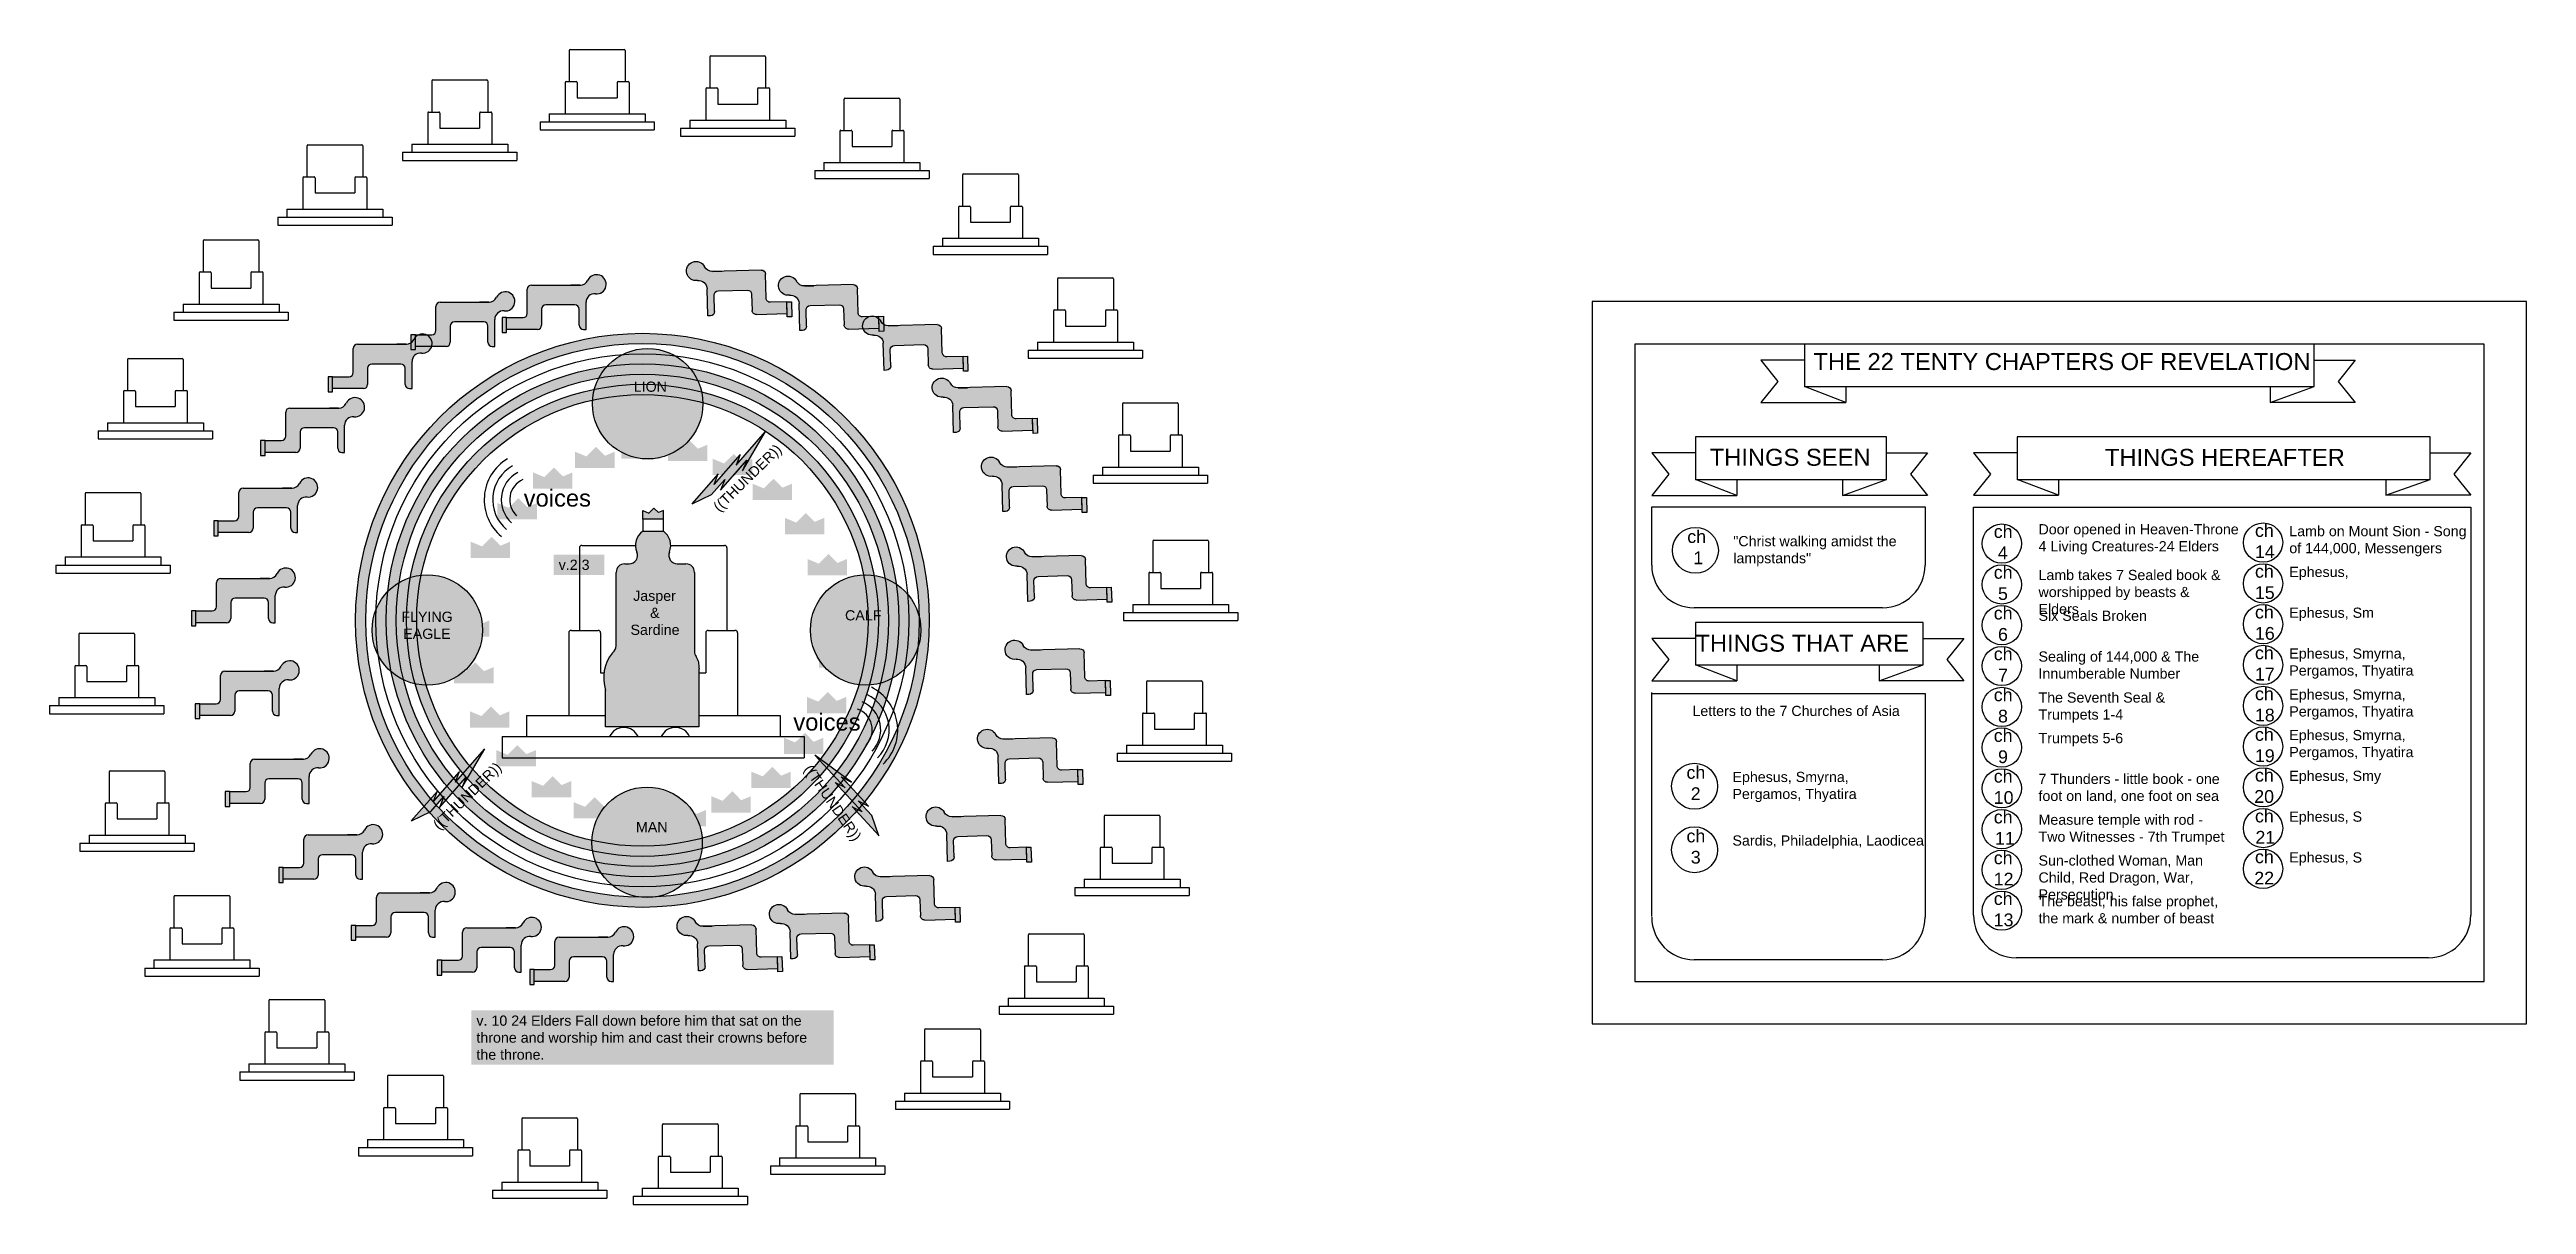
# Model space of a CAD drawing. Header units: inches. Extents: x 10.8 to 60.5, y 1.2 to 19.4.
# Drawn here: x 31.38 to 60.55, y 5.86 to 19.45 of the extents above; entities that cross this region are included whole.
import ezdxf

# ---------------------------------------------------------------- set-up
doc = ezdxf.new("R2010")
doc.units = ezdxf.units.IN
doc.header["$MEASUREMENT"] = 0
for name, color, linetype in [('background', 253, 'Continuous'), ('eldersthrones', 174, 'Continuous'), ('PaperBorders', 50, 'Continuous'), ('text', 18, 'Continuous')]:
    doc.layers.add(name, color=color, linetype=linetype)
doc.styles.get("Standard").update_dxf_attribs({"font": 'arial.ttf'})

msp = doc.modelspace()

# ---------------------------------------------------------------- texts
at = {"layer": 'background', "char_height": 0.12, "attachment_point": 1, "bg_fill": 1, "box_fill_scale": 1.5, "bg_fill_color": 7, "bg_fill_transparency": 0}
for s, width, insert in [('\\pi0.16432;LION', 0.69387, (38.094, 15.541)), ('v.2,3', 0.47932, (37.375, 13.445)), ('\\pi0.075619;Jasper\\P\\pi0.27571;&\\P\\pi0.044432;Sardine', 0.65219, (38.176, 13.08)), ('\\pi0.056307;FLYING \\P\\pi0.078531;EAGLE', 0.69387, (35.466, 12.833)), ('\\pi0.1407;CALF', 0.69387, (40.606, 12.85)), ('\\pi0.17377;MAN', 0.69387, (38.111, 10.358))]:
    msp.add_mtext_dynamic_manual_height_columns(s, width=width, gutter_width=1, heights=[0], dxfattribs=dict(at, insert=insert))
at = {"layer": 'background', "char_height": 0.12, "attachment_point": 1}
for insert, rotation in [((39.182, 14.086), 44.3881), ((35.883, 10.343), 44.3881), ((40.355, 11.047), 304.6685)]:
    msp.add_mtext_dynamic_manual_height_columns('((THUNDER))', width=0.92575, gutter_width=1, heights=[0], dxfattribs=dict(at, insert=insert, rotation=rotation))
at = {"layer": 'background', "char_height": 0.2, "attachment_point": 1}
for insert in [(36.963, 14.27), (40.138, 11.634)]:
    msp.add_mtext_dynamic_manual_height_columns('voices', width=0.92575, gutter_width=1, heights=[0], dxfattribs=dict(at, insert=insert))
at = {"layer": 'text', "attachment_point": 1}
for s, width, insert, char_height in [('THE 22 TENTY CHAPTERS OF REVELATION', 9.18237, (52.15, 15.877), 0.2), ('\\pi0.16851;THINGS SEEN', 2.20155, (50.76, 14.75), 0.2), ('\\pi1.04;THINGS HEREAFTER', 4.8952, (54.542, 14.749), 0.2), ('\\pi0.11616;ch\\P\\pi0.18798;1', 0.43122, (50.548, 13.792), 0.15), ('\\pi0.11616;ch\\P\\pi0.16373;4', 0.43122, (54.157, 13.851), 0.15), ('\\pi0.11616;ch\\P\\pi0.11554;14', 0.43122, (57.233, 13.863), 0.15), ('\\pi0.11616;ch\\P\\pi0.16588;5', 0.43122, (54.157, 13.371), 0.15), ('\\pi0.11616;ch\\P\\pi0.11467;15', 0.43122, (57.233, 13.383), 0.15), ('\\pi0.11616;ch\\P\\pi0.16609;6', 0.43122, (54.157, 12.891), 0.15), ('\\pi0.11616;ch\\P\\pi0.11529;16', 0.43122, (57.233, 12.903), 0.15), ('\\pi0.027218;THINGS THAT ARE', 2.54761, (50.733, 12.562), 0.2), ('\\pi0.11616;ch\\P\\pi0.16706;7', 0.43122, (54.157, 12.411), 0.15), ('\\pi0.11616;ch\\P\\pi0.11523;17', 0.43122, (57.233, 12.423), 0.15), ('\\pi0.11616;ch\\P\\pi0.16619;8', 0.43122, (54.157, 11.929), 0.15), ('\\pi0.11616;ch\\P\\pi0.11508;18', 0.43122, (57.233, 11.941), 0.15), ('\\pi0.11616;ch\\P\\pi0.16629;9', 0.43122, (54.157, 11.451), 0.15), ('\\pi0.11616;ch\\P\\pi0.11508;19', 0.43122, (57.233, 11.463), 0.15), ('\\pi0.11616;ch\\P\\pi0.16593;2', 0.43122, (50.539, 11.016), 0.15), ('\\pi0.11616;ch\\P\\pi0.11549;10', 0.43122, (54.157, 10.971), 0.15), ('\\pi0.11616;ch\\P\\pi0.10715;20', 0.43122, (57.233, 10.983), 0.15), ('\\pi0.11616;ch\\P\\pi0.12137;21', 0.43122, (57.233, 10.503), 0.15), ('\\pi0.11616;ch\\P\\pi0.1665;3', 0.43122, (50.539, 10.268), 0.15), ('\\pi0.11616;ch\\P\\pi0.12971;11', 0.43122, (54.157, 10.491), 0.15), ('\\pi0.11616;ch\\P\\pi0.116;12', 0.43122, (54.157, 10.011), 0.15), ('\\pi0.11616;ch\\P\\pi0.10766;22', 0.43122, (57.233, 10.023), 0.15), ('\\pi0.11616;ch\\P\\pi0.11523;13', 0.43122, (54.157, 9.531), 0.15)]:
    msp.add_mtext_dynamic_manual_height_columns(s, width=width, gutter_width=1, heights=[0], dxfattribs=dict(at, insert=insert, char_height=char_height))
at = {"layer": 'text', "char_height": 0.12, "attachment_point": 1}
for s, insert, width in [('"Christ walking amidst the lampstands"', (51.206, 13.723), 2.53711), ('Door opened in Heaven-Throne \\P4 Living Creatures-24 Elders', (54.8, 13.863), 2.56515), ('Lamb on Mount Sion - Song of 144,000, Messengers', (57.753, 13.841), 2.11713), ('Lamb takes 7 Sealed book & worshipped by beasts & Elders', (54.8, 13.325), 2.2925), ('Ephesus, ', (57.753, 13.361), 2.11713), ('Six Seals Broken', (54.8, 12.845), 2.24059), ('Ephesus, Sm', (57.753, 12.881), 2.11713), ('Sealing of 144,000 & The Innumberable Number', (54.8, 12.365), 2.24059), ('Ephesus, Smyrna, Pergamos, Thyatira', (57.753, 12.401), 2.11713), ('Letters to the 7 Churches of Asia', (50.725, 11.725), 2.62348), ('The Seventh Seal & \\PTrumpets 1-4', (54.8, 11.883), 2.24059), ('Ephesus, Smyrna, Pergamos, Thyatira', (57.753, 11.919), 2.11713), ('Trumpets 5-6', (54.8, 11.405), 2.24059), ('Ephesus, Smyrna, Pergamos, Thyatira', (57.753, 11.441), 2.11713), ('Ephesus, Smyrna, Pergamos, Thyatira', (51.196, 10.948), 2.09091), ('7 Thunders - little book - one foot on land, one foot on sea', (54.8, 10.925), 2.24059), ('Ephesus, Smy', (57.753, 10.961), 2.11713), ('Measure temple with rod - Two Witnesses - 7th Trumpet', (54.8, 10.445), 2.24059), ('Ephesus, S', (57.753, 10.481), 2.11713), ('Sardis, Philadelphia, Laodicea', (51.196, 10.2), 2.17727), ('Sun-clothed Woman, Man Child, Red Dragon, War, Persecution', (54.8, 9.965), 2.3904), ('Ephesus, S', (57.753, 10.001), 2.11713), ('The beast, his false prophet, the mark & number of beast', (54.8, 9.485), 2.24059)]:
    msp.add_mtext(s, dxfattribs=dict(at, insert=insert, width=width))
at = {"layer": 'text', "insert": (36.406, 8.08), "char_height": 0.12, "attachment_point": 1, "bg_fill": 1, "box_fill_scale": 1.5, "bg_fill_color": 7, "bg_fill_transparency": 0}
msp.add_mtext_dynamic_manual_height_columns('v. 10 24 Elders Fall down before him that sat on the throne and worship him and cast their crowns before the throne.', width=4.14726, gutter_width=1, heights=[0.561], dxfattribs=at)

# ---------------------------------------------------------------- blocks, each defined once
blk = doc.blocks.new('*U52')
at = {"layer": 'eldersthrones'}
h = blk.add_hatch(color=256, dxfattribs=at)
h.dxf.hatch_style = 1
h.paths.add_polyline_path([(0.232, 0.067), (0.119, 0.02), (0.015, 0.125), (-0.099, 0.012), (-0.232, 0.067), (-0.232, -0.125), (0.232, -0.125)])
blk = doc.blocks.new('*U53')
at = {"layer": 'eldersthrones', "color": 0, "linetype": 'ByBlock', "lineweight": -2, "transparency": 16777216}
for p in [(37.801, 19.555), (38.343, 19.666), (38.894, 19.638), (39.422, 19.472), (37.305, 19.312), (39.89, 19.179), (36.886, 18.951), (40.27, 18.777), (36.571, 18.497), (40.537, 18.293), (40.673, 17.758), (36.326, 17.57), (40.671, 17.205), (36.376, 17.02), (40.53, 16.67), (36.563, 16.5), (36.874, 16.043), (40.259, 16.189), (37.29, 15.679), (39.876, 15.79), (37.784, 15.431), (38.877, 15.339), (39.405, 15.501), (38.324, 15.315)]:
    blk.add_blockref('*U52', p, dxfattribs=at)
blk = doc.blocks.new('*U68')
at = {"layer": 'eldersthrones'}
for p, q in [((-0.329, 0.378), (-0.329, 0.011)), ((-0.317, 0.39), (0.317, 0.39)), ((0.329, 0.378), (0.329, 0.011)), ((-0.365, 0.011), (-0.246, 0.011)), ((0.246, 0.011), (0.365, 0.011)), ((-0.376, 0), (-0.376, -0.367)), ((-0.234, 0), (-0.234, -0.178)), ((-0.234, -0.178), (0.234, -0.178)), ((0.234, 0), (0.234, -0.178)), ((0.376, 0), (0.376, -0.367)), ((-0.673, -0.462), (0.673, -0.462)), ((-0.673, -0.462), (-0.673, -0.557)), ((-0.673, -0.557), (0.673, -0.557)), ((-0.565, -0.367), (0.204, -0.367)), ((-0.565, -0.367), (-0.565, -0.462)), ((-0.565, -0.462), (0.565, -0.462)), ((0.204, -0.367), (0.565, -0.367)), ((0.565, -0.367), (0.565, -0.462)), ((0.673, -0.462), (0.673, -0.557))]:
    blk.add_line(p, q, dxfattribs=at)
for centre, start, end in [((-0.317, 0.378), 90, 180), ((0.317, 0.378), 0, 90), ((-0.365, 0), 90, 180), ((-0.246, 0), 0, 90), ((0.246, 0), 90, 180), ((0.365, 0), 0, 90)]:
    blk.add_arc(centre, 0.0114, start, end, dxfattribs=at)
blk = doc.blocks.new('*U70')
at = {"layer": 'background', "color": 0, "linetype": 'ByBlock', "lineweight": -2, "transparency": 16777216}
blk.add_blockref('*U68', (12.097, 12.545), dxfattribs=at)
blk = doc.blocks.new('*U58')
at = {"layer": 'background'}
blk.add_blockref('*U70', (-12.126, -12.435), dxfattribs=at)
blk = doc.blocks.new('*U60')
at = {"layer": 'background', "color": 0, "linetype": 'ByBlock', "lineweight": -2, "transparency": 16777216}
for p in [(16.147, 18.857), (17.802, 18.783), (14.529, 18.499), (19.382, 18.284), (13.059, 17.736), (20.778, 17.392), (11.836, 16.617), (21.897, 16.17), (10.945, 15.221), (22.661, 14.699), (10.446, 13.641), (23.018, 13.082), (10.372, 11.986), (22.944, 11.426), (10.729, 10.368), (22.445, 9.847), (11.493, 8.898), (21.553, 8.45), (12.611, 7.675), (20.331, 7.332), (14.008, 6.784), (18.861, 6.568), (15.588, 6.284), (17.243, 6.211)]:
    blk.add_blockref('*U58', p, dxfattribs=at)
blk = doc.blocks.new('*U71')
at = {"layer": 'eldersthrones'}
h = blk.add_hatch(color=256, dxfattribs=at)
h.dxf.hatch_style = 1
h.paths.add_polyline_path([(0.246, -0.013, -0.414214), (0.296, -0.063), (0.296, -0.253, 0.414214), (0.346, -0.303), (0.376, -0.303), (0.376, 0.016, -0.447803), (0.487, 0.116, 1.944055), (0.398, 0.276, -0.275457), (0.313, 0.219), (-0.266, 0.219, 0.414073), (-0.316, 0.169), (-0.316, -0.114, -0.414214), (-0.366, -0.164), (-0.559, -0.164), (-0.559, -0.303), (-0.197, -0.303, 0.414214), (-0.147, -0.253), (-0.147, -0.063, -0.414214), (-0.097, -0.013)])
h.paths.add_polyline_path([(-0.612, -0.34), (-0.559, -0.34), (-0.559, -0.164), (-0.612, -0.164)])
for p, q in [((-0.316, -0.114), (-0.316, 0.169)), ((-0.266, 0.219), (0.313, 0.219)), ((0.307, 0.219), (0.198, 0.219)), ((0.376, -0.303), (0.376, 0.016)), ((-0.559, -0.303), (-0.559, -0.164)), ((-0.559, -0.164), (-0.366, -0.164)), ((-0.147, -0.063), (-0.147, -0.253)), ((0.246, -0.013), (-0.097, -0.013)), ((0.296, -0.253), (0.296, -0.063)), ((-0.197, -0.303), (-0.559, -0.303)), ((0.346, -0.303), (0.376, -0.303))]:
    blk.add_line(p, q, dxfattribs=at)
blk.add_lwpolyline([(-0.559, -0.164), (-0.612, -0.164), (-0.612, -0.34), (-0.559, -0.34)], close=True, dxfattribs=at)
for centre, radius, start, end in [((0.5, 0.228), 0.113, 263.508, 154.6249), ((-0.266, 0.169), 0.05, 90, 180), ((0.307, 0.319), 0.1, 270, 334.6249), ((0.476, 0.016), 0.1, 83.508, 180), ((-0.366, -0.114), 0.05, 270, 0), ((-0.197, -0.253), 0.05, 270, 0), ((-0.097, -0.063), 0.05, 90, 180), ((0.246, -0.063), 0.05, 0, 90), ((0.346, -0.253), 0.05, 180, 270)]:
    blk.add_arc(centre, radius, start, end, dxfattribs=at)
blk = doc.blocks.new('*U72')
at = {"layer": 'eldersthrones', "color": 0, "linetype": 'ByBlock', "lineweight": -2, "transparency": 16777216}
for p in [(38.338, 21.248), (37.263, 21.047), (36.289, 20.551), (35.494, 19.801), (34.942, 18.857), (34.679, 17.796), (34.725, 16.704), (35.077, 15.669), (35.707, 14.776), (36.562, 14.095), (37.575, 13.684), (38.663, 13.574)]:
    blk.add_blockref('*U71', p, dxfattribs=at)
blk = doc.blocks.new('*U73')
at = {"layer": 'eldersthrones'}
h = blk.add_hatch(color=256, dxfattribs=at)
h.dxf.hatch_style = 1
h.paths.add_polyline_path([(0.246, -0.013, -0.414214), (0.296, -0.063), (0.296, -0.253, 0.414214), (0.346, -0.303), (0.376, -0.303), (0.376, 0.016, -0.447803), (0.487, 0.116, 1.944055), (0.398, 0.276, -0.275457), (0.313, 0.219), (-0.266, 0.219, 0.414073), (-0.316, 0.169), (-0.316, -0.114, -0.414214), (-0.366, -0.164), (-0.559, -0.164), (-0.559, -0.303), (-0.197, -0.303, 0.414214), (-0.147, -0.253), (-0.147, -0.063, -0.414214), (-0.097, -0.013)])
h.paths.add_polyline_path([(-0.612, -0.34), (-0.559, -0.34), (-0.559, -0.164), (-0.612, -0.164)])
for p, q in [((-0.316, -0.114), (-0.316, 0.169)), ((-0.266, 0.219), (0.313, 0.219)), ((0.307, 0.219), (0.198, 0.219)), ((0.376, -0.303), (0.376, 0.016)), ((-0.559, -0.303), (-0.559, -0.164)), ((-0.559, -0.164), (-0.366, -0.164)), ((-0.147, -0.063), (-0.147, -0.253)), ((0.246, -0.013), (-0.097, -0.013)), ((0.296, -0.253), (0.296, -0.063)), ((-0.197, -0.303), (-0.559, -0.303)), ((0.346, -0.303), (0.376, -0.303))]:
    blk.add_line(p, q, dxfattribs=at)
blk.add_lwpolyline([(-0.559, -0.164), (-0.612, -0.164), (-0.612, -0.34), (-0.559, -0.34)], close=True, dxfattribs=at)
for centre, radius, start, end in [((0.5, 0.228), 0.113, 263.508, 154.6249), ((-0.266, 0.169), 0.05, 90, 180), ((0.307, 0.319), 0.1, 270, 334.6249), ((0.476, 0.016), 0.1, 83.508, 180), ((-0.366, -0.114), 0.05, 270, 0), ((-0.197, -0.253), 0.05, 270, 0), ((-0.097, -0.063), 0.05, 90, 180), ((0.246, -0.063), 0.05, 0, 90), ((0.346, -0.253), 0.05, 180, 270)]:
    blk.add_arc(centre, radius, start, end, dxfattribs=at)
blk = doc.blocks.new('*U75')
at = {"layer": 'eldersthrones', "color": 0, "linetype": 'ByBlock', "lineweight": -2, "transparency": 16777216}
for p in [(38.337, 21.262), (37.259, 21.06), (36.281, 20.563), (35.483, 19.81), (34.929, 18.863), (34.665, 17.798), (34.711, 16.702), (35.065, 15.663), (35.696, 14.766), (36.555, 14.083), (37.572, 13.67), (38.663, 13.56)]:
    blk.add_blockref('*U73', p, dxfattribs=at)

# ---------------------------------------------------------------- hatches: boundary and pattern name
at = {"layer": 'background'}
h = msp.add_hatch(color=256, dxfattribs=at)
h.dxf.hatch_style = 1
h.paths.add_polyline_path([(34.982, 12.731, 1), (41.739, 12.731, 1)])
h.paths.add_polyline_path([(41.619, 12.731, -1), (35.102, 12.731, -1)], flags=16)
h.paths.add_polyline_path([(41.499, 12.731, -1), (35.222, 12.731, -1)], flags=0)
h.paths.add_polyline_path([(41.379, 12.731, -1), (35.342, 12.731, -1)], flags=0)
h.paths.add_polyline_path([(41.259, 12.731, -1), (35.462, 12.731, -1)], flags=0)
h.paths.add_polyline_path([(41.139, 12.731, -1), (35.582, 12.731, -1)], flags=0)
h.paths.add_polyline_path([(41.019, 12.731, -1), (35.702, 12.731, -1)], flags=0)
h.paths.add_polyline_path([(35.582, 12.731, 1), (41.139, 12.731, 1)], flags=0)
h = msp.add_hatch(color=256, dxfattribs=at)
h.dxf.hatch_style = 1
h.paths.add_polyline_path([(39.073, 15.28, 1), (37.773, 15.28, 1)])
h.paths.add_polyline_path([(35.178, 12.617, 1), (36.478, 12.617, 1)])
h.paths.add_polyline_path([(41.639, 12.617, 1), (40.339, 12.617, 1)])
h.paths.add_polyline_path([(37.766, 10.118, 1), (39.066, 10.118, 1)])
h.paths.add_polyline_path([(38.217, 15.354), (38.668, 15.354), (38.668, 15.601), (38.217, 15.601)], flags=24)
h.paths.add_polyline_path([(35.479, 12.443), (36.144, 12.443), (36.144, 12.893), (35.479, 12.893)], flags=24)
h.paths.add_polyline_path([(40.708, 12.662), (41.197, 12.662), (41.197, 12.909), (40.708, 12.909)], flags=24)
h.paths.add_polyline_path([(38.243, 10.173), (38.675, 10.173), (38.675, 10.42), (38.243, 10.42)], flags=24)
h = msp.add_hatch(color=256, dxfattribs=at)
h.dxf.hatch_style = 1
h.paths.add_polyline_path([(35.342, 12.731, 1), (41.379, 12.731, 1)])
h.paths.add_polyline_path([(41.259, 12.731, -1), (35.462, 12.731, -1)], flags=16)
h.paths.add_polyline_path([(41.139, 12.731, -1), (35.582, 12.731, -1)], flags=0)
h.paths.add_polyline_path([(41.019, 12.731, -1), (35.702, 12.731, -1)], flags=0)
h = msp.add_hatch(color=256, dxfattribs=at)
h.dxf.hatch_style = 1
h.paths.add_polyline_path([(35.582, 12.731, 1), (41.139, 12.731, 1)])
h.paths.add_polyline_path([(41.019, 12.731, -1), (35.702, 12.731, -1)], flags=16)
h = msp.add_hatch(color=256, dxfattribs=at)
h.dxf.hatch_style = 1
h.paths.add_polyline_path([(39.207, 14.331), (39.25, 14.448), (38.948, 14.104), (39.176, 14.212), (39.331, 14.389), (39.28, 14.263), (39.59, 14.615), (39.592, 14.618), (39.541, 14.492), (39.812, 14.952), (39.468, 14.56), (39.511, 14.677)])
h = msp.add_hatch(color=256, dxfattribs=at)
h.dxf.hatch_style = 1
h.paths.add_polyline_path([(38.679, 13.534, 0.344967), (38.609, 13.78), (38.365, 13.78, 0.344967), (38.296, 13.534, -0.533073), (38.203, 13.396), (38.152, 13.396, 0.414214), (38.052, 13.296), (38.052, 12.432, -0.243664), (38.01, 12.35, 0.257774), (37.928, 11.906), (37.928, 11.476), (39.027, 11.476), (39.027, 12.153, -0.033207), (39.028, 12.167, 0.1913), (38.993, 12.305, -0.157096), (38.974, 12.363), (38.974, 13.296, 0.414214), (38.874, 13.396), (38.772, 13.396, -0.533073)])
h.paths.add_polyline_path([(38.608, 14.023), (38.549, 13.999), (38.494, 14.053), (38.435, 13.994), (38.365, 14.023), (38.365, 13.923), (38.608, 13.923)])
h.paths.add_polyline_path([(38.183, 12.49), (38.821, 12.49), (38.821, 13.141), (38.183, 13.141)], flags=24)
h = msp.add_hatch(color=256, dxfattribs=at)
h.dxf.hatch_style = 1
h.paths.add_polyline_path([(35.9, 10.599), (35.943, 10.716), (35.64, 10.371), (35.869, 10.48), (36.024, 10.656), (35.973, 10.53), (36.283, 10.883), (36.285, 10.885), (36.234, 10.759), (36.505, 11.219), (36.161, 10.827), (36.204, 10.944)])
h = msp.add_hatch(color=256, dxfattribs=at)
h.dxf.hatch_style = 1
h.paths.add_polyline_path([(40.947, 10.478), (40.835, 10.533), (41.145, 10.196), (41.061, 10.435), (40.902, 10.608), (41.022, 10.544), (40.704, 10.889), (40.702, 10.891), (40.822, 10.827), (40.393, 11.145), (40.747, 10.762), (40.635, 10.817)])

# ---------------------------------------------------------------- linework, layer by layer
for p, q in [((39.466, 14.558), (39.812, 14.952)), ((39.541, 14.492), (39.812, 14.952)), ((39.205, 14.329), (39.515, 14.681)), ((39.207, 14.331), (39.517, 14.684)), ((39.28, 14.263), (39.59, 14.615)), ((39.437, 14.441), (39.592, 14.618)), ((39.468, 14.56), (39.511, 14.677)), ((39.592, 14.618), (39.541, 14.492)), ((38.946, 14.102), (39.256, 14.455)), ((39.176, 14.212), (39.331, 14.389)), ((39.207, 14.331), (39.25, 14.448)), ((39.331, 14.389), (39.28, 14.263)), ((38.365, 13.923), (38.365, 14.023)), ((38.365, 14.023), (38.435, 13.994)), ((38.435, 13.994), (38.494, 14.053)), ((38.494, 14.053), (38.549, 13.999)), ((38.608, 14.023), (38.549, 13.999)), ((38.608, 13.923), (38.608, 14.023)), ((38.948, 14.104), (39.176, 14.212)), ((37.619, 13.583), (37.619, 12.613)), ((37.649, 13.613), (38.28, 13.613)), ((38.694, 13.613), (39.326, 13.613)), ((39.356, 13.583), (39.356, 12.613)), ((38.052, 12.432), (38.052, 13.296)), ((38.152, 13.396), (38.203, 13.396)), ((38.772, 13.396), (38.874, 13.396)), ((38.974, 13.296), (38.974, 12.363)), ((37.494, 12.583), (37.494, 11.613)), ((37.524, 12.613), (37.839, 12.613)), ((37.869, 12.583), (37.869, 12.113)), ((39.106, 12.583), (39.106, 12.113)), ((39.136, 12.613), (39.451, 12.613)), ((39.481, 12.583), (39.481, 11.613)), ((37.869, 12.113), (37.908, 12.113)), ((39.027, 12.153), (39.027, 11.476)), ((39.027, 12.113), (39.106, 12.113)), ((37.928, 11.476), (37.928, 11.914)), ((36.994, 11.613), (37.928, 11.613)), ((36.994, 11.613), (36.994, 11.363)), ((39.027, 11.476), (37.928, 11.476)), ((39.027, 11.613), (39.981, 11.613)), ((39.981, 11.613), (39.981, 11.363)), ((36.159, 10.825), (36.505, 11.219)), ((36.234, 10.759), (36.505, 11.219)), ((36.709, 11.363), (40.265, 11.363)), ((36.709, 11.363), (36.709, 11.113)), ((36.709, 11.113), (40.265, 11.113)), ((36.994, 11.363), (39.981, 11.363)), ((40.265, 11.363), (40.265, 11.113)), ((40.749, 10.76), (40.393, 11.145)), ((40.822, 10.827), (40.393, 11.145)), ((35.898, 10.596), (36.208, 10.949)), ((35.9, 10.599), (36.21, 10.951)), ((35.973, 10.53), (36.283, 10.883)), ((36.13, 10.709), (36.285, 10.885)), ((36.161, 10.827), (36.204, 10.944)), ((36.285, 10.885), (36.234, 10.759)), ((40.947, 10.478), (40.629, 10.824)), ((40.949, 10.476), (40.631, 10.821)), ((40.747, 10.762), (40.635, 10.817)), ((40.861, 10.719), (40.702, 10.891)), ((40.702, 10.891), (40.822, 10.827)), ((41.022, 10.544), (40.704, 10.889)), ((35.639, 10.37), (35.949, 10.722)), ((35.869, 10.48), (36.024, 10.656)), ((35.9, 10.599), (35.943, 10.716)), ((36.024, 10.656), (35.973, 10.53)), ((41.147, 10.195), (40.829, 10.54)), ((40.947, 10.478), (40.835, 10.533)), ((41.061, 10.435), (40.902, 10.608)), ((40.902, 10.608), (41.022, 10.544)), ((35.64, 10.371), (35.869, 10.48)), ((41.145, 10.196), (41.061, 10.435))]:
    msp.add_line(p, q, dxfattribs=at)
msp.add_lwpolyline([(38.365, 13.78), (38.608, 13.78), (38.608, 13.923), (38.365, 13.923)], close=True, dxfattribs=at)
for centre, radius in [((38.361, 12.731), 3.378), ((38.361, 12.731), 3.258), ((38.361, 12.731), 3.138), ((38.423, 15.28), 0.65), ((38.361, 12.731), 3.018), ((38.361, 12.731), 2.898), ((38.361, 12.731), 2.778), ((38.361, 12.731), 2.658), ((35.828, 12.617), 0.65), ((40.989, 12.617), 0.65), ((38.416, 10.118), 0.65)]:
    msp.add_circle(centre, radius, dxfattribs=at)
for centre, radius, start, end in [((37.058, 14.15), 0.56, 120.8643, 230.4118), ((37.058, 14.15), 0.46, 119.5337, 229.6595), ((37.058, 14.15), 0.36, 117.4559, 228.4879), ((37.058, 14.15), 0.26, 113.7192, 226.4097), ((38.487, 13.613), 0.207, 126.1125, 202.2436), ((38.487, 13.613), 0.207, 337.7564, 54.4555), ((37.649, 13.583), 0.03, 90, 180), ((38.203, 13.496), 0.1, 270, 22.2436), ((38.772, 13.496), 0.1, 157.7564, 270), ((39.326, 13.583), 0.03, 0, 90), ((38.152, 13.296), 0.1, 90, 180), ((38.874, 13.296), 0.1, 0, 90), ((37.524, 12.583), 0.03, 90, 180), ((37.839, 12.583), 0.03, 0, 90), ((39.136, 12.583), 0.03, 90, 180), ((39.451, 12.583), 0.03, 0, 90), ((38.371, 12.054), 0.467, 140.647, 198.4658), ((37.952, 12.432), 0.1, 305.2236, 0), ((39.074, 12.363), 0.1, 180, 215.7118), ((38.836, 12.192), 0.193, 352.3924, 35.7118), ((39.127, 12.153), 0.1, 172.3924, 180), ((40.807, 11.442), 0.26, 317.8383, 70.5288), ((40.807, 11.442), 0.36, 315.76, 66.7921), ((40.807, 11.442), 0.46, 314.5884, 64.7142), ((40.807, 11.442), 0.56, 313.8361, 63.3836), ((38.142, 11.288), 0.183, 23.97, 156.03), ((38.75, 11.288), 0.183, 23.97, 156.03)]:
    msp.add_arc(centre, radius, start, end, dxfattribs=at)
at = {"layer": 'PaperBorders'}
msp.add_line((55.546, 8.482), (60.046, 8.482), dxfattribs=at)
for points in [[(49.546, 16.482), (49.546, 7.982), (60.546, 7.982), (60.546, 16.482)], [(50.046, 8.482), (60.046, 8.482), (60.046, 15.982), (50.046, 15.982)]]:
    msp.add_lwpolyline(points, close=True, dxfattribs=at)
at = {"layer": 'text'}
for p, q in [((52.53, 15.482), (52.53, 15.294)), ((53.011, 14.889), (50.761, 14.889)), ((50.761, 14.889), (50.761, 14.389)), ((53.011, 14.389), (53.011, 14.889)), ((59.41, 14.89), (54.55, 14.89)), ((54.55, 14.89), (54.55, 14.39)), ((59.41, 14.39), (59.41, 14.89)), ((50.761, 14.702), (50.246, 14.702)), ((50.246, 14.702), (50.446, 14.452)), ((53.011, 14.702), (53.492, 14.702)), ((53.492, 14.702), (53.292, 14.452)), ((54.55, 14.703), (54.035, 14.703)), ((54.035, 14.703), (54.235, 14.453)), ((50.446, 14.452), (50.246, 14.202)), ((51.246, 14.202), (50.761, 14.389)), ((50.761, 14.389), (53.011, 14.389)), ((51.246, 14.389), (51.246, 14.202)), ((52.492, 14.389), (52.492, 14.202)), ((52.492, 14.202), (53.011, 14.389)), ((53.292, 14.452), (53.492, 14.202)), ((54.235, 14.453), (54.035, 14.203)), ((55.035, 14.203), (54.55, 14.39)), ((54.55, 14.39), (59.41, 14.39)), ((55.035, 14.39), (55.035, 14.203)), ((58.891, 14.39), (58.891, 14.203)), ((58.891, 14.203), (59.41, 14.39)), ((50.246, 14.202), (51.246, 14.202)), ((50.246, 14.068), (53.464, 14.068)), ((50.246, 13.379), (50.246, 14.068)), ((53.492, 14.202), (52.492, 14.202)), ((53.464, 14.068), (53.464, 13.379)), ((54.035, 14.203), (55.035, 14.203)), ((54.035, 14.064), (59.891, 14.064)), ((54.035, 9.26), (54.035, 14.064)), ((54.035, 14.064), (59.891, 14.064)), ((59.891, 14.064), (59.891, 9.26)), ((52.964, 12.879), (50.746, 12.879)), ((53.441, 12.706), (50.761, 12.706)), ((50.761, 12.706), (50.761, 12.206)), ((53.441, 12.206), (53.441, 12.706)), ((50.761, 12.519), (50.246, 12.519)), ((50.246, 12.519), (50.446, 12.269)), ((50.446, 12.269), (50.246, 12.019)), ((53.441, 12.519), (53.922, 12.519)), ((53.922, 12.519), (53.722, 12.269)), ((53.722, 12.269), (53.922, 12.019)), ((50.246, 12.019), (51.246, 12.019)), ((51.246, 12.019), (50.761, 12.206)), ((50.761, 12.206), (53.441, 12.206)), ((51.246, 12.206), (51.246, 12.019)), ((52.922, 12.206), (52.922, 12.019)), ((52.922, 12.019), (53.441, 12.206)), ((53.922, 12.019), (52.922, 12.019)), ((50.246, 9.247), (50.246, 11.881)), ((50.246, 11.871), (53.464, 11.871)), ((53.464, 11.871), (53.464, 9.236)), ((59.391, 8.76), (54.535, 8.76)), ((52.964, 8.736), (50.746, 8.736))]:
    msp.add_line(p, q, dxfattribs=at)
for points in [[(52.046, 15.794), (51.53, 15.794), (51.73, 15.544), (51.53, 15.294), (52.53, 15.294), (52.046, 15.482), (58.046, 15.482)], [(57.527, 15.482), (57.527, 15.294), (58.046, 15.482), (58.046, 15.982), (52.046, 15.982), (52.046, 15.482)], [(58.046, 15.794), (58.527, 15.794), (58.327, 15.544), (58.527, 15.294), (57.527, 15.294)], [(59.41, 14.703), (59.891, 14.703), (59.691, 14.453), (59.891, 14.203), (58.891, 14.203)]]:
    msp.add_lwpolyline(points, dxfattribs=at)
for centre, radius in [((50.76, 13.555), 0.27), ((54.368, 13.634), 0.231), ((57.444, 13.646), 0.231), ((54.368, 13.154), 0.231), ((57.444, 13.166), 0.231), ((54.368, 12.674), 0.231), ((57.444, 12.686), 0.231), ((54.368, 12.194), 0.231), ((57.444, 12.206), 0.231), ((54.368, 11.712), 0.231), ((57.444, 11.724), 0.231), ((54.368, 11.234), 0.231), ((57.444, 11.246), 0.231), ((50.75, 10.779), 0.27), ((54.368, 10.754), 0.231), ((57.444, 10.766), 0.231), ((54.368, 10.274), 0.231), ((57.444, 10.286), 0.231), ((50.75, 10.031), 0.27), ((54.368, 9.794), 0.231), ((57.444, 9.806), 0.231), ((54.368, 9.314), 0.231)]:
    msp.add_circle(centre, radius, dxfattribs=at)
for centre, start, end in [((50.746, 13.379), 180, 270), ((52.964, 13.379), 270, 0), ((50.746, 9.236), 180, 270), ((52.964, 9.236), 270, 0), ((54.535, 9.26), 180, 270), ((59.391, 9.26), 270, 0)]:
    msp.add_arc(centre, 0.5, start, end, dxfattribs=at)

# ---------------------------------------------------------------- block references
at = {"layer": 'background'}
msp.add_blockref('*U60', (21.71, 0.093), dxfattribs=at)
at = {"layer": 'eldersthrones', "xscale": -1, "rotation": 1.599168139335179}
msp.add_blockref('*U75', (78.414, -3.556), dxfattribs=at)
at = {"layer": 'eldersthrones'}
for name, p in [('*U72', (-1.017, -4.79)), ('*U53', (0, -4.907))]:
    msp.add_blockref(name, p, dxfattribs=at)

msp.set_redraw_order([(e.dxf.handle, doc.entitydb.next_handle()) for e in msp.query("TEXT MTEXT ATTDEF DIMENSION ARC_DIMENSION")])  # texts and dimensions are drawn at this point

doc.saveas('drawing.dxf')
